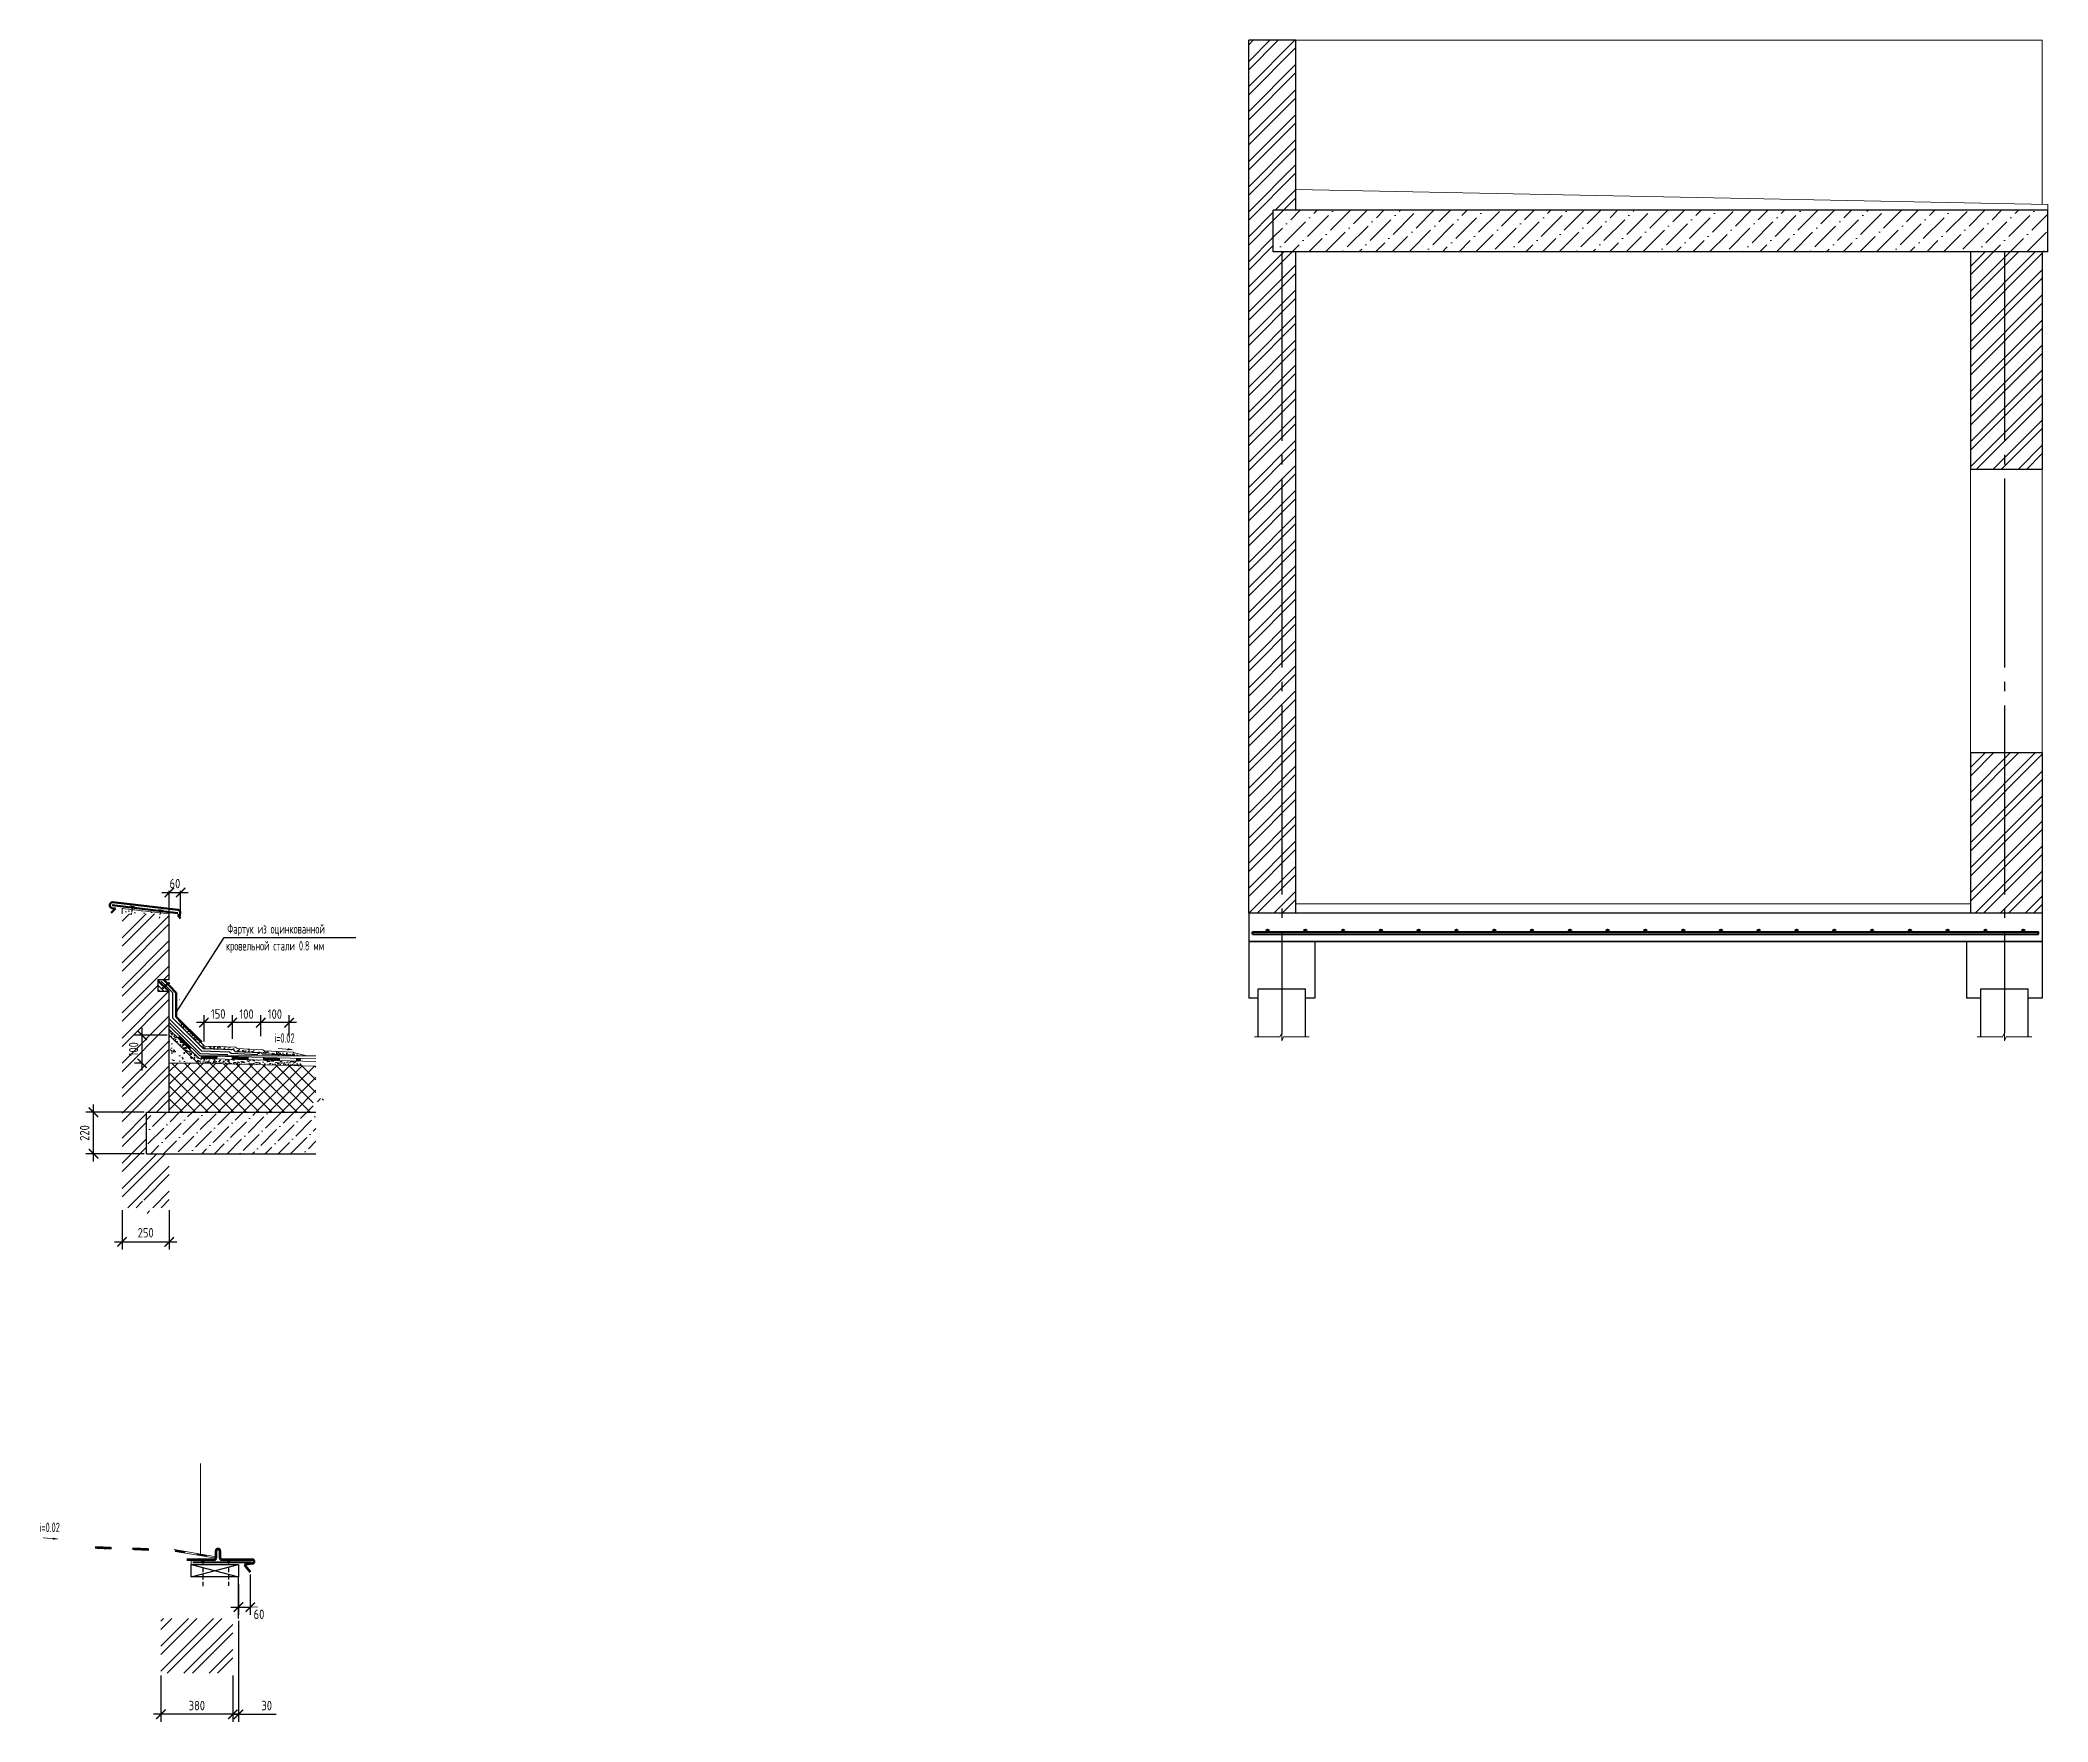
# Model space of a CAD drawing. Header units: millimetres. Extents: x -112594 to 313336, y -1917 to 255843.
# Drawn here: x -62779 to -52152, y 159426 to 168325 of the extents above; entities that cross this region are included whole.
import ezdxf

# ---------------------------------------------------------------- set-up
doc = ezdxf.new("R2010")
doc.units = ezdxf.units.MM
doc.header["$MEASUREMENT"] = 0
for name, pattern in [('CENTER', [50.8, 31.75, -6.35, 6.35, -6.35]), ('HIDDEN', [0.375, 0.25, -0.125]), ('ГОСТ 2.303 5', [24, 20, -1.5, 1, -1.5])]:
    doc.linetypes.add(name, pattern=pattern)
for name, color, linetype, lineweight in [('Арматура ОСН', 6, 'Continuous', 40), ('Кирпич силикат', 31, 'Continuous', 53), ('Кровля', 5, 'Continuous', 20), ('МЕТАЛЛ-25', 122, 'Continuous', 30), ('МОНОЛИТ', 2, 'Continuous', 30), ('ОСИ', 211, 'CENTER', 15), ('размеры', 4, 'Continuous', 15), ('Размеры наруж', 144, 'Continuous', 13), ('тонкая', 4, 'Continuous', 20), ('Утепление', 30, 'Continuous', 18)]:
    doc.layers.add(name, color=color, linetype=linetype, lineweight=lineweight)
doc.styles.add('style2', font='CS_Gost2304.shx')
doc.styles.add('ГОСТ 2.304', font='CS_Gost2304.shx')
doc.dimstyles.new('СПДС', dxfattribs={"dimscale": 100, "dimtxt": 2.5, "dimasz": 2.5, "dimexe": 2, "dimexo": 0.625, "dimgap": 1, "dimtad": 1, "dimdec": 0, "dimtxsty": 'ГОСТ 2.304', "dimblk": 'OBLIQUE', "dimblk1": 'OBLIQUE', "dimblk2": 'OBLIQUE', "dimcen": 2.5, "dimdle": 2, "dimadec": 0, "dimazin": 2, "dimtfac": 0.75, "dimtdec": 4, "dimtmove": 1, "dimatfit": 3, "dimfxl": 1, "dimtfill": 1, "dimtolj": 1, "dimarcsym": 1})
pattern_1 = [(50, (-810885.18, 676724.12), (36.4369338, -3.1878171), [3.81, -41.91]), (355, (-810885.18, 676724.12), (-7.0485652, 38.2113286), [3.048, -33.528]), (100.451, (-810882.144, 676723.854), (29.3885003, 35.0233376), [3.238, -35.618]), (46.1842, (-810885.18, 676734.28), (54.2158082, -8.4084656), [5.715, -62.865]), (96.6356, (-810880.66, 676733.58), (47.480847, 49.4851112), [4.857, -53.427]), (351.184, (-810885.18, 676734.28), (47.480921, 49.4850236), [4.572, -50.292]), (21, (-810880.1, 676731.74), (30.322976, -20.4531037), [3.81, -41.91]), (326, (-810880.1, 676731.74), (12.3604057, 36.8375932), [3.048, -33.528]), (71.4514, (-810877.574, 676730.036), (42.6832982, 16.3845715), [3.238, -35.618]), (37.5, (-810885.18, 676724.12), (0.61772065, 16.91100777), [0, -33.1216, 0, -34.036, 0, -33.655]), (7.5, (-810885.18, 676724.12), (13.3639325, 20.03611496), [0, -19.4056, 0, -32.3596, 0, -12.827]), (327.5, (-810896.509, 676724.12), (27.11811903, -1.1457488), [0, -12.7, 0, -39.624, 0, -52.578]), (317.5, (-810901.59, 676724.12), (29.6258363, 5.0852982), [0, -16.51, 0, -26.3144, 0, -37.338])]

msp = doc.modelspace()

# ---------------------------------------------------------------- texts
at = {"layer": 'размеры', "lineweight": 25, "ltscale": 20, "style": 'style2', "width": 0.8}
for s, p in [(' кровельной стали 0.8 мм', (-61816.61101, 163507.66329)), ('Фартук из оцинкованной', (-61788.8139, 163597.22693))]:
    msp.add_text(s, height=50, dxfattribs=at).set_placement(p)
at = {"layer": 'размеры', "ltscale": 20, "style": 'style2', "width": 0.8}
msp.add_text('i=0.02', height=50, dxfattribs=at).set_placement((-62782.87849, 160430.0009))

# ---------------------------------------------------------------- blocks, each defined once
blk = doc.blocks.new('_ArchTick')
at = {"color": 0, "linetype": 'ByBlock', "const_width": 0.15}
blk.add_lwpolyline([(-0.5, -0.5), (0.5, 0.5)], dxfattribs=at)
blk = doc.blocks.new('*D468')
at = {"layer": 'размеры', "color": 0, "lineweight": -2, "ltscale": 100, "transparency": 16777216}
for p, q in [((-62140, 159672), (-62140, 159426)), ((-61760, 159672), (-61760, 159426)), ((-61720, 159466), (-62180, 159466))]:
    blk.add_line(p, q, dxfattribs=at)
at = {"layer": 'размеры', "color": 0, "lineweight": -2, "ltscale": 100, "transparency": 16777216, "xscale": 50, "yscale": 50, "zscale": 50, "rotation": 180}
blk.add_blockref('_ArchTick', (-62140, 159466), dxfattribs=at)
at = {"layer": 'размеры', "color": 0, "lineweight": -2, "ltscale": 100, "transparency": 16777216, "xscale": 50, "yscale": 50, "zscale": 50}
blk.add_blockref('_ArchTick', (-61760, 159466), dxfattribs=at)
at = {"layer": 'размеры', "color": 0, "ltscale": 100, "transparency": 16777216, "insert": (-61950, 159512), "char_height": 50, "attachment_point": 5, "style": 'ГОСТ 2.304', "bg_fill": 3, "box_fill_scale": 1.25, "bg_fill_color": 256, "bg_fill_true_color": 13158600, "bg_fill_transparency": 0}
blk.add_mtext('\\A1;380', dxfattribs=at)
blk = doc.blocks.new('_Oblique')
at = {"color": 0, "linetype": 'ByBlock', "lineweight": -2}
blk.add_line((-0.5, -0.5), (0.5, 0.5), dxfattribs=at)
blk = doc.blocks.new('*D469')
at = {"layer": 'размеры', "color": 0, "lineweight": -2, "ltscale": 20, "transparency": 16777216}
for p, q in [((-61730, 159961), (-61730, 159426)), ((-61760, 159672), (-61760, 159426)), ((-61760, 159466), (-61810, 159466)), ((-61760, 159466), (-61730, 159466)), ((-61730, 159466), (-61530, 159466))]:
    blk.add_line(p, q, dxfattribs=at)
at = {"layer": 'размеры', "color": 0, "lineweight": -2, "ltscale": 20, "transparency": 16777216, "xscale": 50, "yscale": 50, "zscale": 50}
blk.add_blockref('_ArchTick', (-61760, 159466), dxfattribs=at)
at = {"layer": 'размеры', "color": 0, "lineweight": -2, "ltscale": 20, "transparency": 16777216, "xscale": 50, "yscale": 50, "zscale": 50, "rotation": 180}
blk.add_blockref('_ArchTick', (-61730, 159466), dxfattribs=at)
at = {"layer": 'размеры', "color": 0, "ltscale": 20, "transparency": 16777216, "insert": (-61580, 159512), "char_height": 50, "attachment_point": 5, "style": 'style2', "bg_fill": 3, "box_fill_scale": 1.25, "bg_fill_color": 256, "bg_fill_true_color": 13158600, "bg_fill_transparency": 0}
blk.add_mtext('30', dxfattribs=at)
blk = doc.blocks.new('*D470')
at = {"layer": 'размеры', "color": 0, "lineweight": -2, "ltscale": 20, "transparency": 16777216}
for p, q in [((-61730, 160154), (-61730, 159993)), ((-61667, 160206), (-61667, 159993)), ((-61770, 160033), (-61627, 160033))]:
    blk.add_line(p, q, dxfattribs=at)
at = {"layer": 'размеры', "color": 0, "ltscale": 20, "transparency": 16777216, "insert": (-61621, 159995), "char_height": 50, "attachment_point": 5, "style": 'style2', "bg_fill": 3, "box_fill_scale": 1.25, "bg_fill_color": 256, "bg_fill_true_color": 13158600, "bg_fill_transparency": 0}
blk.add_mtext('60', dxfattribs=at)
at = {"layer": 'размеры', "color": 0, "lineweight": -2, "ltscale": 20, "transparency": 16777216, "xscale": 50, "yscale": 50, "zscale": 50, "rotation": 180}
blk.add_blockref('_ArchTick', (-61730, 160033), dxfattribs=at)
at = {"layer": 'размеры', "color": 0, "lineweight": -2, "ltscale": 20, "transparency": 16777216, "xscale": 50, "yscale": 50, "zscale": 50}
blk.add_blockref('_ArchTick', (-61667, 160033), dxfattribs=at)
blk = doc.blocks.new('*D471')
at = {"layer": 'размеры', "color": 0, "lineweight": -2, "ltscale": 20, "transparency": 16777216}
for p, q in [((-62346, 162134), (-62346, 161926)), ((-62096, 162134), (-62096, 161926)), ((-62386, 161966), (-62056, 161966))]:
    blk.add_line(p, q, dxfattribs=at)
at = {"layer": 'размеры', "color": 0, "lineweight": -2, "ltscale": 20, "transparency": 16777216, "xscale": 50, "yscale": 50, "zscale": 50, "rotation": 180}
blk.add_blockref('_ArchTick', (-62346, 161966), dxfattribs=at)
at = {"layer": 'размеры', "color": 0, "lineweight": -2, "ltscale": 20, "transparency": 16777216, "xscale": 50, "yscale": 50, "zscale": 50}
blk.add_blockref('_ArchTick', (-62096, 161966), dxfattribs=at)
at = {"layer": 'размеры', "color": 0, "ltscale": 20, "transparency": 16777216, "insert": (-62221, 162014), "char_height": 50, "attachment_point": 5, "style": 'style2', "bg_fill": 3, "box_fill_scale": 1.25, "bg_fill_color": 256, "bg_fill_true_color": 13158600, "bg_fill_transparency": 0}
blk.add_mtext('250', dxfattribs=at)
blk = doc.blocks.new('*D472')
at = {"layer": 'размеры', "color": 0, "linetype": 'ByBlock', "lineweight": -2, "ltscale": 20, "transparency": 16777216}
for p, q in [((-62228, 162652), (-62537, 162652)), ((-62497, 162392), (-62497, 162692)), ((-62228, 162432), (-62537, 162432))]:
    blk.add_line(p, q, dxfattribs=at)
at = {"layer": 'размеры', "color": 0, "lineweight": -2, "ltscale": 20, "transparency": 16777216, "xscale": 50, "yscale": 50, "zscale": 50}
for p, rotation in [((-62497, 162652), 90), ((-62497, 162432), 270)]:
    blk.add_blockref('_ArchTick', p, dxfattribs=dict(at, rotation=rotation))
at = {"layer": 'размеры', "color": 0, "ltscale": 20, "transparency": 16777216, "insert": (-62544, 162542), "char_height": 50, "attachment_point": 5, "rotation": 90, "style": 'style2', "bg_fill": 3, "box_fill_scale": 1.25, "bg_fill_color": 256, "bg_fill_true_color": 13158600, "bg_fill_transparency": 0}
blk.add_mtext('220', dxfattribs=at)
blk = doc.blocks.new('*D473')
at = {"layer": 'размеры', "color": 0, "linetype": 'ByBlock', "lineweight": -2, "ltscale": 20, "transparency": 16777216}
for p, q in [((-62136, 163815), (-61996, 163815)), ((-62096, 163673), (-62096, 163855)), ((-62036, 163690), (-62036, 163855))]:
    blk.add_line(p, q, dxfattribs=at)
at = {"layer": 'размеры', "color": 0, "ltscale": 20, "transparency": 16777216, "insert": (-62066, 163862), "char_height": 50, "attachment_point": 5, "style": 'style2', "bg_fill": 3, "box_fill_scale": 1.25, "bg_fill_color": 256, "bg_fill_true_color": 13158600, "bg_fill_transparency": 0}
blk.add_mtext('60', dxfattribs=at)
at = {"layer": 'размеры', "color": 0, "lineweight": -2, "ltscale": 20, "transparency": 16777216, "xscale": 50, "yscale": 50, "zscale": 50, "rotation": 180}
blk.add_blockref('_ArchTick', (-62096, 163815), dxfattribs=at)
at = {"layer": 'размеры', "color": 0, "lineweight": -2, "ltscale": 20, "transparency": 16777216, "xscale": 50, "yscale": 50, "zscale": 50}
blk.add_blockref('_ArchTick', (-62036, 163815), dxfattribs=at)
blk = doc.blocks.new('*D474')
at = {"layer": 'размеры', "color": 0, "lineweight": -2, "ltscale": 20, "transparency": 16777216}
for p, q in [((-62108, 163059), (-62280, 163059)), ((-62240, 162872), (-62240, 163099)), ((-62244, 162912), (-62280, 162912))]:
    blk.add_line(p, q, dxfattribs=at)
at = {"layer": 'размеры', "color": 0, "lineweight": -2, "ltscale": 20, "transparency": 16777216, "xscale": 50, "yscale": 50, "zscale": 50}
for p, rotation in [((-62240, 163059), 90), ((-62240, 162912), 270)]:
    blk.add_blockref('_ArchTick', p, dxfattribs=dict(at, rotation=rotation))
at = {"layer": 'размеры', "color": 0, "ltscale": 20, "transparency": 16777216, "insert": (-62285, 162985), "char_height": 50, "attachment_point": 5, "rotation": 90, "style": 'style2', "bg_fill": 3, "box_fill_scale": 1.25, "bg_fill_color": 256, "bg_fill_true_color": 13158600, "bg_fill_transparency": 0}
blk.add_mtext('100', dxfattribs=at)
blk = doc.blocks.new('*D475')
at = {"layer": 'размеры', "color": 0, "lineweight": -2, "ltscale": 100, "transparency": 16777216}
for p, q in [((-61422, 163126), (-61652, 163126)), ((-61612, 163054), (-61612, 163166)), ((-61462, 163054), (-61462, 163166))]:
    blk.add_line(p, q, dxfattribs=at)
at = {"layer": 'размеры', "color": 0, "lineweight": -2, "ltscale": 100, "transparency": 16777216, "xscale": 50, "yscale": 50, "zscale": 50, "rotation": 180}
blk.add_blockref('_ArchTick', (-61612, 163126), dxfattribs=at)
at = {"layer": 'размеры', "color": 0, "lineweight": -2, "ltscale": 100, "transparency": 16777216, "xscale": 50, "yscale": 50, "zscale": 50}
blk.add_blockref('_ArchTick', (-61462, 163126), dxfattribs=at)
at = {"layer": 'размеры', "color": 0, "ltscale": 100, "transparency": 16777216, "insert": (-61537, 163171), "char_height": 50, "attachment_point": 5, "style": 'style2', "bg_fill": 3, "box_fill_scale": 1.25, "bg_fill_color": 256, "bg_fill_true_color": 13158600, "bg_fill_transparency": 0}
blk.add_mtext('100', dxfattribs=at)
blk = doc.blocks.new('*D476')
at = {"layer": 'размеры', "color": 0, "lineweight": -2, "ltscale": 100, "transparency": 16777216}
for p, q in [((-61572, 163126), (-61802, 163126)), ((-61762, 163041), (-61762, 163166)), ((-61612, 163054), (-61612, 163166))]:
    blk.add_line(p, q, dxfattribs=at)
at = {"layer": 'размеры', "color": 0, "lineweight": -2, "ltscale": 100, "transparency": 16777216, "xscale": 50, "yscale": 50, "zscale": 50, "rotation": 180}
blk.add_blockref('_ArchTick', (-61762, 163126), dxfattribs=at)
at = {"layer": 'размеры', "color": 0, "lineweight": -2, "ltscale": 100, "transparency": 16777216, "xscale": 50, "yscale": 50, "zscale": 50}
blk.add_blockref('_ArchTick', (-61612, 163126), dxfattribs=at)
at = {"layer": 'размеры', "color": 0, "ltscale": 100, "transparency": 16777216, "insert": (-61687, 163171), "char_height": 50, "attachment_point": 5, "style": 'style2', "bg_fill": 3, "box_fill_scale": 1.25, "bg_fill_color": 256, "bg_fill_true_color": 13158600, "bg_fill_transparency": 0}
blk.add_mtext('100', dxfattribs=at)
blk = doc.blocks.new('*D477')
at = {"layer": 'размеры', "color": 0, "lineweight": -2, "ltscale": 100, "transparency": 16777216}
for p, q in [((-61722, 163126), (-61952, 163126)), ((-61912, 163026), (-61912, 163166)), ((-61762, 163041), (-61762, 163166))]:
    blk.add_line(p, q, dxfattribs=at)
at = {"layer": 'размеры', "color": 0, "lineweight": -2, "ltscale": 100, "transparency": 16777216, "xscale": 50, "yscale": 50, "zscale": 50, "rotation": 180}
blk.add_blockref('_ArchTick', (-61912, 163126), dxfattribs=at)
at = {"layer": 'размеры', "color": 0, "lineweight": -2, "ltscale": 100, "transparency": 16777216, "xscale": 50, "yscale": 50, "zscale": 50}
blk.add_blockref('_ArchTick', (-61762, 163126), dxfattribs=at)
at = {"layer": 'размеры', "color": 0, "ltscale": 100, "transparency": 16777216, "insert": (-61837, 163172), "char_height": 50, "attachment_point": 5, "style": 'style2', "bg_fill": 3, "box_fill_scale": 1.25, "bg_fill_color": 256, "bg_fill_true_color": 13158600, "bg_fill_transparency": 0}
blk.add_mtext('150', dxfattribs=at)

# ---------------------------------------------------------------- dimensions: what is measured, and where the dimension line sits
at = {"layer": 'размеры', "ltscale": 20}
dim = msp.add_linear_dim(base=(-62095.67394, 161966.47848), p1=(-62345.67394, 162146.2607), p2=(-62095.67394, 162146.2607), angle=0, dimstyle='СПДС', override={"dimscale": 20, "dimlfac": 1, "dimtxsty": 'style2', "dimblk1": 'ArchTick', "dimblk2": 'ArchTick', "dimsah": 1, "dimfxl": 1.25, "dimtolj": 0}, dxfattribs=at)
dim.commit()
dim.dimension.update_dxf_attribs({"geometry": '*D471', "text_midpoint": (-62220.67394, 162014.45053)})

# ---------------------------------------------------------------- hatches: boundary and pattern name
at = {"layer": 'Кровля', "ltscale": 100}
for points in [[(-62041.65021, 163052.95803), (-62048.39915, 163046.14823), (-61988.54723, 162986.83122), (-61981.79829, 162993.64102)], [(-61927.48347, 162948.18867), (-61927.74113, 162938.60456), (-61843.50555, 162936.34), (-61843.2479, 162945.92412)], [(-61762.28663, 162943.92602), (-61762.54429, 162934.3419), (-61678.30871, 162932.07735), (-61678.05106, 162941.66147)], [(-61596.82898, 162939.9268), (-61597.08664, 162930.34269), (-61512.85107, 162928.07813), (-61512.59341, 162937.66225)]]:
    msp.add_hatch(color=256, dxfattribs=at).paths.add_polyline_path(points)
msp.add_hatch(color=256, dxfattribs=at).paths.add_polyline_path([(-61399.79204, 162925.11219), (-61399.79204, 162934.70324), (-61422.59647, 162935.3163), (-61422.85413, 162925.73219)], flags=0)
at = {"layer": 'размеры', "ltscale": 100}
h = msp.add_hatch(dxfattribs=at)
h.set_pattern_fill('ANSI32', color=256, scale=250, style=0)
h.paths.add_polyline_path([(-56207.33372, 167204.90799), (-56252.33372, 167204.90799), (-56252.33372, 167424.90799), (-56132.33372, 167424.90799), (-56132.33372, 168324.90799), (-56382.33372, 168324.90799), (-56382.33372, 163704.90799), (-56207.33372, 163704.90799)])
h.paths.add_polyline_path([(-56132.33372, 167204.90799), (-56207.33372, 167204.90799), (-56207.33372, 163704.90799), (-56132.33372, 163704.90799)], flags=17)
at = {"layer": 'размеры', "ltscale": 500}
h = msp.add_hatch(dxfattribs=at)
h.set_pattern_fill('ANSI36', color=256, scale=500, style=0)
h.paths.add_polyline_path([(-52152.33372, 167424.90799), (-56252.33372, 167424.90799), (-56252.33372, 167204.90799), (-52152.33372, 167204.90799)])
at = {"layer": 'размеры', "ltscale": 100}
h = msp.add_hatch(dxfattribs=at)
h.set_pattern_fill('ANSI32', color=256, scale=250, style=0)
h.paths.add_polyline_path([(-52382.33372, 167204.90799), (-52562.33372, 167204.90799), (-52562.33372, 166054.90799), (-52382.33372, 166054.90799)])
h.paths.add_polyline_path([(-52182.33372, 167204.90799), (-52382.33372, 167204.90799), (-52382.33372, 166054.90799), (-52182.33372, 166054.90799)])
h = msp.add_hatch(dxfattribs=at)
h.set_pattern_fill('ANSI32', color=256, scale=250, style=0)
h.paths.add_polyline_path([(-52382.33372, 164554.90799), (-52562.33372, 164554.90799), (-52562.33372, 163704.90799), (-52382.33372, 163704.90799)])
h.paths.add_polyline_path([(-52182.33372, 164554.90799), (-52382.33372, 164554.90799), (-52382.33372, 163704.90799), (-52182.33372, 163704.90799)])
at = {"layer": 'размеры', "ltscale": 20}
h = msp.add_hatch(dxfattribs=at)
h.set_pattern_fill('AR-CONC', color=256, scale=0.5, style=0)
h.set_pattern_definition([(130, (685294.604, 656583.99), (-91.0923345, -7.969543), [9.525, -104.775]), (185, (685294.6, 656583.99), (17.621413, 95.528321), [7.62, -83.82]), (79.549, (685287.01, 656583.325), (-73.471251, 87.558344), [8.095, -89.045]), (133.8158, (685294.6, 656609.39), (-135.53952, -21.021164), [14.2875, -157.1625]), (83.3644, (685283.31, 656607.64), (-118.702117, 123.712778), [12.1425, -133.5675]), (188.816, (685294.6, 656609.39), (-118.702303, 123.71256), [11.43, -125.73]), (159, (685281.904, 656603.04), (-75.80744, -51.132759), [9.525, -104.775]), (214, (685281.9, 656603.04), (-30.901014, 92.093983), [7.62, -83.82]), (108.5486, (685275.59, 656598.78), (-106.708245, 40.961429), [8.095, -89.045]), (142.5, (685294.604, 656583.99), (-1.5443016, 42.2775194), [0, -82.804, 0, -85.09, 0, -84.1375]), (172.5, (685294.604, 656583.99), (-33.4098313, 50.0902874), [0, -48.514, 0, -80.899, 0, -32.0675]), (212.5, (685322.925, 656583.99), (-67.7952976, -2.864372), [0, -31.75, 0, -99.06, 0, -131.445]), (222.5, (685335.625, 656583.99), (-74.0645907, 12.7132455), [0, -41.275, 0, -65.786, 0, -93.345])])
h.paths.add_polyline_path([(-62345.67394, 163730.09516), (-62345.67394, 163702.20514), (-62287.51329, 163702.20514), (-62144.4668, 163702.20514), (-62143.40775, 163707.53033)])
h = msp.add_hatch(dxfattribs=at)
h.set_pattern_fill('ANSI31', color=256, scale=5, style=0)
h.set_pattern_definition([(135, (685294.604, 656383.424), (11.22532015, 11.22532015), [])])
h.paths.add_polyline_path([(-62155.67394, 163352.20514), (-62155.67394, 163292.20514), (-62095.67394, 163292.20514)])
h = msp.add_hatch(dxfattribs=at)
h.set_pattern_fill('AR-CONC', color=256, scale=0.5, style=0)
h.set_pattern_definition([(130, (685294.604, 656333.99), (-91.0923345, -7.969543), [9.525, -104.775]), (185, (685294.6, 656333.99), (17.621413, 95.528321), [7.62, -83.82]), (79.549, (685287.01, 656333.325), (-73.471251, 87.558344), [8.095, -89.045]), (133.8158, (685294.6, 656359.39), (-135.53952, -21.021164), [14.2875, -157.1625]), (83.3644, (685283.31, 656357.64), (-118.702117, 123.712778), [12.1425, -133.5675]), (188.816, (685294.6, 656359.39), (-118.702303, 123.71256), [11.43, -125.73]), (159, (685281.904, 656353.04), (-75.80744, -51.132759), [9.525, -104.775]), (214, (685281.9, 656353.04), (-30.901014, 92.093983), [7.62, -83.82]), (108.5486, (685275.59, 656348.78), (-106.708245, 40.961429), [8.095, -89.045]), (142.5, (685294.604, 656333.99), (-1.5443016, 42.2775194), [0, -82.804, 0, -85.09, 0, -84.1375]), (172.5, (685294.604, 656333.99), (-33.4098313, 50.0902874), [0, -48.514, 0, -80.899, 0, -32.0675]), (212.5, (685322.925, 656333.99), (-67.7952976, -2.864372), [0, -31.75, 0, -99.06, 0, -131.445]), (222.5, (685335.625, 656333.99), (-74.0645907, 12.7132455), [0, -41.275, 0, -65.786, 0, -93.345])])
h.paths.add_polyline_path([(-62095.67394, 163059.05454), (-62095.67394, 162911.87936), (-61945.16202, 162911.87936)])
at = {"layer": 'размеры', "ltscale": 50}
h = msp.add_hatch(dxfattribs=at)
h.set_pattern_fill('ANSI37', color=256, scale=15, style=0)
h.set_pattern_definition([(45, (-810885.18, 676724.12), (-33.6759605, 33.6759605), []), (135, (-810885.18, 676724.12), (-33.6759605, -33.6759605), [])])
h.paths.add_polyline_path([(-62095.67394, 162911.87936), (-61945.16202, 162911.87936), (-61319.39815, 162895.30967), (-61319.39815, 162730.93726), (-61269.39815, 162718.43726), (-61369.39815, 162693.43726), (-61319.39815, 162680.93726), (-61319.39815, 162652.20514), (-62095.67394, 162652.20514)])
at = {"layer": 'размеры', "ltscale": 20}
h = msp.add_hatch(dxfattribs=at)
h.set_pattern_fill('ANSI36', color=256, scale=15, style=0)
h.set_pattern_definition([(45, (-810885.18, 676724.12), (25.2569703, 92.6088912), [119.0625, -23.8125, 0, -23.8125])])
h.paths.add_polyline_path([(-62215.67394, 162652.20514), (-61319.39815, 162652.20514), (-61319.39815, 162432.20514), (-62215.67394, 162432.20514)])
for points in [[(-62012.88606, 160328.49009), (-62063.13513, 160337.5341), (-62064.90597, 160327.6952), (-62014.51128, 160319.46028)], [(-61898.69284, 160307.93718), (-61948.94191, 160316.98119), (-61950.4115, 160308.98583), (-61900.01681, 160300.75091)]]:
    msp.add_hatch(color=256, dxfattribs=at).paths.add_polyline_path(points)
at = {"layer": 'размеры', "ltscale": 100}
h = msp.add_hatch(dxfattribs=at)
h.set_pattern_fill('ANSI32', color=256, scale=250, style=0)
h.set_pattern_definition([(45, (481.92, 373.49), (-66.29126, 66.29126), []), (45, (526.11, 373.49), (-66.29126, 66.29126), [])])
h.paths.add_polyline_path([(-61760.27084, 159973.25222), (-61930.27084, 159973.25222), (-62140.27084, 159973.25222), (-62140.27084, 159684.0976), (-61760.27084, 159684.0976)])
at = {"layer": 'Размеры наруж', "ltscale": 100}
h = msp.add_hatch(dxfattribs=at)
h.set_pattern_fill('ANGLE', color=256, scale=0.2, style=0)
h.set_pattern_definition([(180, (389495.5146, 189212.1303), (0, 1.397), [1.016, -0.381]), (90, (389495.5146, 189212.1303), (1.397, 9e-17), [1.016, -0.381])])
h.paths.add_polyline_path([(-62486.11262, 160352.97737), (-62486.46127, 160343.39613), (-62402.251, 160340.3318), (-62401.90235, 160349.91304)])
h = msp.add_hatch(dxfattribs=at)
h.set_pattern_fill('ANGLE', color=256, scale=0.2, style=0)
h.set_pattern_definition([(180, (389298.5255, 189205.2317), (0, 1.397), [1.016, -0.381]), (90, (389298.5255, 189205.2317), (1.397, 9e-17), [1.016, -0.381])])
h.paths.add_polyline_path([(-62289.12352, 160346.07881), (-62289.47217, 160336.49758), (-62205.2619, 160333.43325), (-62204.91325, 160343.01449)])

# ---------------------------------------------------------------- linework, layer by layer
at = {"layer": 'Арматура ОСН', "ltscale": 100}
for p, q in [((-56362.33372, 163606.90799), (-52202.33372, 163606.90799)), ((-56362.33372, 163594.90799), (-56362.33372, 163606.90799)), ((-56362.33372, 163594.90799), (-52202.33372, 163594.90799)), ((-52202.33372, 163594.90799), (-52202.33372, 163606.90799))]:
    msp.add_line(p, q, dxfattribs=at)
for centre in [(-56282.33372, 163612.90799), (-56082.33372, 163612.90799), (-55882.33372, 163612.90799), (-55682.33372, 163612.90799), (-55482.33372, 163612.90799), (-55282.33372, 163612.90799), (-55082.33372, 163612.90799), (-54882.33372, 163612.90799), (-54682.33372, 163612.90799), (-54482.33372, 163612.90799), (-54282.33372, 163612.90799), (-54082.33372, 163612.90799), (-53882.33372, 163612.90799), (-53682.33372, 163612.90799), (-53482.33372, 163612.90799), (-53282.33372, 163612.90799), (-53082.33372, 163612.90799), (-52882.33372, 163612.90799), (-52682.33372, 163612.90799), (-52482.33372, 163612.90799), (-52282.33372, 163612.90799)]:
    msp.add_circle(centre, 6, dxfattribs=at)
at = {"layer": 'Кирпич силикат', "lineweight": 30, "ltscale": 40}
for p, q in [((-56382.33372, 163704.90799), (-56382.33372, 168324.90799)), ((-56132.33372, 168324.90799), (-56382.33372, 168324.90799)), ((-56132.33372, 167424.90799), (-56132.33372, 168324.90799)), ((-56132.33372, 163704.90799), (-56132.33372, 167204.90799)), ((-52562.33372, 167204.90799), (-52562.33372, 166054.90799)), ((-52182.33372, 167204.90799), (-52182.33372, 166054.90799)), ((-52562.33372, 166054.90799), (-52182.33372, 166054.90799)), ((-52562.33372, 164554.90799), (-52182.33372, 164554.90799)), ((-52562.33372, 164554.90799), (-52562.33372, 163704.90799)), ((-52182.33372, 164554.90799), (-52182.33372, 163704.90799))]:
    msp.add_line(p, q, dxfattribs=at)
at = {"layer": 'Кровля', "lineweight": 30, "ltscale": 100}
for p, q in [((-62095.67394, 163292.20514), (-62155.67394, 163352.20514)), ((-62077.19884, 163284.31171), (-62139.54346, 163345.33658)), ((-62077.19884, 163149.4434), (-62077.19884, 163284.31171)), ((-62095.67394, 163146.94351), (-61925.66089, 162976.93046)), ((-62095.67394, 163126.77567), (-61931.87216, 162962.97389)), ((-62077.19884, 163149.4434), (-61916.38863, 162988.6332)), ((-61931.87216, 162962.97389), (-61785.72176, 162956.55234)), ((-61925.66089, 162976.93046), (-61777.49474, 162971.82839)), ((-61916.38863, 162988.6332), (-61758.46548, 162983.16012)), ((-61777.49474, 162971.82839), (-61768.76729, 162964.02459)), ((-61768.76729, 162964.02459), (-61626.34034, 162957.60302)), ((-61758.46548, 162983.16012), (-61747.10691, 162973.61548)), ((-61747.10691, 162973.61548), (-61612.02722, 162967.8165)), ((-61612.02722, 162967.8165), (-61603.9323, 162961.21508)), ((-61603.9323, 162961.21508), (-61448.51423, 162954.79351))]:
    msp.add_line(p, q, dxfattribs=at)
at = {"layer": 'МЕТАЛЛ-25', "lineweight": 50, "ltscale": 10}
for p, q in [((-62380.41872, 163730.15893), (-62402.71845, 163706.7675)), ((-62399.57907, 163732.04272), (-62380.41872, 163730.15893)), ((-62397.92427, 163746.79327), (-62051.3117, 163705.86516)), ((-62396.14769, 163762.62927), (-62049.35, 163723.7234)), ((-62387.30089, 163723.11668), (-62387.30089, 163723.11668)), ((-62050.13968, 163694.1964), (-62035.67394, 163677.63369)), ((-62060.59936, 163284.91695), (-62124.98033, 163352.18849)), ((-62102.58245, 163338.59774), (-62095.5505, 163331.19272)), ((-62099.7422, 163335.60681), (-62134.47779, 163302.62121)), ((-62059.85245, 163285.51313), (-62059.85245, 163157.20977)), ((-62052.58623, 163153.72753), (-62052.58623, 163153.72753))]:
    msp.add_line(p, q, dxfattribs=at)
at = {"layer": 'МЕТАЛЛ-25', "lineweight": 60, "ltscale": 100}
for p, q in [((-62002.59014, 160284.31547), (-61858.04876, 160284.31547)), ((-61848.04876, 160294.31547), (-61848.04876, 160330.3271)), ((-61828.04876, 160330.3271), (-61828.04876, 160294.31547)), ((-61818.04876, 160284.31547), (-61656.60579, 160284.31547)), ((-61656.60579, 160264.31547), (-61691.04656, 160258.89198)), ((-61694.12317, 160250.76794), (-61668.59414, 160219.87248))]:
    msp.add_line(p, q, dxfattribs=at)
at = {"layer": 'МЕТАЛЛ-25', "lineweight": 40, "ltscale": 100}
msp.add_line((-61970.92218, 160270.33845), (-61661.13969, 160270.33845), dxfattribs=at)
at = {"layer": 'МЕТАЛЛ-25', "lineweight": 50, "ltscale": 10}
for centre, radius, start, end in [((-62395.62974, 163747.08541), 15.55249, 91.908503565, 255.289447878), ((-62053.26241, 163709.05398), 15.18219, 281.869500024, 75.066522424)]:
    msp.add_arc(centre, radius, start, end, dxfattribs=at)
at = {"layer": 'МЕТАЛЛ-25', "lineweight": 60, "ltscale": 100}
for centre, radius, start, end in [((-61858.04876, 160294.31547), 10, 270, 0), ((-61838.04876, 160330.3271), 10, 0, 180), ((-61818.04876, 160294.31547), 10, 180, 270), ((-61690.26877, 160253.95285), 5, 98.949047872, 219.567041877), ((-61656.60579, 160274.31547), 10, 270, 90)]:
    msp.add_arc(centre, radius, start, end, dxfattribs=at)
at = {"layer": 'МОНОЛИТ'}
for p, q in [((-52152.33372, 167424.90799), (-56252.33372, 167424.90799)), ((-52152.33372, 167204.90799), (-56252.33372, 167204.90799)), ((-52182.33372, 163704.90799), (-56382.33372, 163704.90799)), ((-56382.33372, 163704.90799), (-56382.33372, 163554.90799)), ((-52182.33372, 163704.90799), (-52182.33372, 163554.90799)), ((-56382.33372, 163554.90799), (-52182.33372, 163554.90799)), ((-56332.33372, 163304.90799), (-56082.33372, 163304.90799)), ((-56332.33372, 163050.48888), (-56332.33372, 163304.90799)), ((-56082.33372, 163050.48888), (-56082.33372, 163304.90799)), ((-52507.33372, 163304.90799), (-52257.33372, 163304.90799)), ((-52507.33372, 163050.48888), (-52507.33372, 163304.90799)), ((-52257.33372, 163050.48888), (-52257.33372, 163304.90799))]:
    msp.add_line(p, q, dxfattribs=at)
at = {"layer": 'МОНОЛИТ', "ltscale": 100}
for p, q in [((-56252.33372, 167204.90799), (-56252.33372, 167424.90799)), ((-52152.33372, 167204.90799), (-52152.33372, 167424.90799)), ((-62095.67394, 163352.20514), (-62095.67394, 163702.20514)), ((-62095.67394, 163352.20514), (-62155.67394, 163352.20514)), ((-62155.67394, 163352.20514), (-62155.67394, 163292.20514)), ((-62155.67394, 163292.20514), (-62095.67394, 163292.20514)), ((-62095.67394, 162652.20514), (-62095.67394, 163292.20514)), ((-61730.27084, 159973.25222), (-61730.27084, 160193.25222))]:
    msp.add_line(p, q, dxfattribs=at)
at = {"layer": 'МОНОЛИТ', "lineweight": 20, "ltscale": 100}
for p, q in [((-62345.67394, 163730.09516), (-62095.67394, 163702.20514)), ((-62345.67394, 163702.20514), (-62345.67394, 163730.09516)), ((-62095.67394, 163702.20514), (-62095.67394, 163705.71566))]:
    msp.add_line(p, q, dxfattribs=at)
at = {"layer": 'МОНОЛИТ', "ltscale": 20}
for p, q in [((-52182.33372, 163554.90799), (-56382.33372, 163554.90799)), ((-56382.33372, 163554.90799), (-56382.33372, 163254.90799)), ((-56032.33372, 163554.90799), (-56032.33372, 163254.90799)), ((-52582.33372, 163554.90799), (-52582.33372, 163254.90799)), ((-52182.33372, 163554.90799), (-52182.33372, 163254.90799)), ((-56332.33372, 163254.90799), (-56382.33372, 163254.90799)), ((-56032.33372, 163254.90799), (-56082.33372, 163254.90799)), ((-52507.33372, 163254.90799), (-52582.33372, 163254.90799)), ((-52182.33372, 163254.90799), (-52257.33372, 163254.90799))]:
    msp.add_line(p, q, dxfattribs=at)
at = {"layer": 'ОСИ', "linetype": 'ГОСТ 2.303 5', "lineweight": 25, "ltscale": 50}
for p, q in [((-56207.33372, 167204.90799), (-56207.33372, 163070.48888)), ((-52382.33372, 167204.90799), (-52382.33372, 163070.48888))]:
    msp.add_line(p, q, dxfattribs=at)
at = {"layer": 'размеры', "lineweight": 25, "ltscale": 20}
msp.add_line((-61805.98989, 163577.22693), (-61109.2053, 163577.22693), dxfattribs=at)
at = {"layer": 'размеры', "ltscale": 20}
for p, q in [((-61945.16202, 162911.87936), (-62095.67394, 162911.87936)), ((-62762.88526, 160399.33593), (-62699.23245, 160394.69901)), ((-62064.90597, 160327.6952), (-62063.13513, 160337.5341)), ((-62014.51128, 160319.46028), (-62012.88606, 160328.49009)), ((-61980.27084, 160284.31547), (-61980.27084, 160258.25222)), ((-61950.38181, 160308.98098), (-61948.94191, 160316.98119)), ((-61899.98713, 160300.74606), (-61898.69284, 160307.93718))]:
    msp.add_line(p, q, dxfattribs=at)
at = {"layer": 'размеры', "color": 1, "ltscale": 20}
for p, q in [((-61930.27084, 160313.6207), (-61930.27084, 160793.25222)), ((-62069.47938, 160338.67596), (-61848.04876, 160298.82207)), ((-62064.90597, 160327.6952), (-61848.25549, 160292.29267))]:
    msp.add_line(p, q, dxfattribs=at)
at = {"layer": 'размеры', "lineweight": 30, "ltscale": 20}
for p, q in [((-61980.27084, 160193.25222), (-61980.27084, 160258.25222)), ((-61980.27084, 160258.25222), (-61730.27084, 160258.25222)), ((-61980.27084, 160193.25222), (-61730.27084, 160258.25222)), ((-61980.27084, 160258.25222), (-61730.27084, 160193.25222)), ((-61730.27084, 160258.25222), (-61730.27084, 160193.25222)), ((-61730.27084, 160193.25222), (-61980.27084, 160193.25222))]:
    msp.add_line(p, q, dxfattribs=at)
at = {"layer": 'размеры', "ltscale": 20}
msp.add_solid([(-62679.2853, 160393.24592), (-62679.2853, 160393.24592), (-62712.93418, 160390.12687), (-62712.12691, 160401.20861)], dxfattribs=at)
at = {"layer": 'Размеры наруж', "lineweight": 30, "ltscale": 100}
for p, q in [((-62300.4472, 163743.17946), (-62278.05752, 163739.47552)), ((-62150.98324, 163724.80771), (-62128.59356, 163721.10376)), ((-61927.20847, 160279.92044), (-61909.58216, 160279.92044)), ((-61791.34117, 160279.92044), (-61773.71485, 160279.92044))]:
    msp.add_line(p, q, dxfattribs=at)
at = {"layer": 'Размеры наруж', "linetype": 'HIDDEN', "lineweight": 30, "ltscale": 100}
for p, q in [((-62289.74681, 163741.61488), (-62298.56661, 163697.26671)), ((-62140.28284, 163723.24312), (-62149.10265, 163678.89496)), ((-61917.95194, 160279.92044), (-61917.95194, 160144.69137)), ((-61782.08463, 160279.92044), (-61782.08463, 160145.42176))]:
    msp.add_line(p, q, dxfattribs=at)
at = {"layer": 'Размеры наруж', "linetype": 'HIDDEN'}
msp.add_line((-62042.76819, 163247.24816), (-62040.76819, 163247.24816), dxfattribs=at)
at = {"layer": 'Размеры наруж', "ltscale": 100}
for points in [[(-62048.40426, 163046.03964), (-61988.55234, 162986.72263), (-61981.80339, 162993.53244), (-62041.65531, 163052.84945)], [(-61927.67051, 162938.52191), (-61843.43494, 162936.25736), (-61843.17728, 162945.84147), (-61927.41285, 162948.10603)], [(-61762.47367, 162934.25926), (-61678.2381, 162931.9947), (-61677.98044, 162941.57882), (-61762.21601, 162943.84337)], [(-61597.08664, 162930.34269), (-61512.85107, 162928.07813), (-61512.59341, 162937.66225), (-61596.82898, 162939.9268)]]:
    msp.add_lwpolyline(points, close=True, dxfattribs=at)
msp.add_lwpolyline([(-61399.79204, 162934.70324), (-61422.59647, 162935.3163), (-61422.85413, 162925.73219), (-61399.79204, 162925.11219)], dxfattribs=at)
at = {"layer": 'тонкая', "ltscale": 100}
for p, q in [((-56132.33372, 168324.90799), (-52182.33372, 168324.90799)), ((-52182.33372, 167455.50799), (-52182.33372, 168324.90799)), ((-56132.33372, 167534.50799), (-52152.33372, 167454.90799)), ((-52152.33372, 167424.90799), (-52152.33372, 167454.90799)), ((-52562.33372, 164554.90799), (-52562.33372, 166054.90799)), ((-52182.33372, 164554.90799), (-52182.33372, 166054.90799))]:
    msp.add_line(p, q, dxfattribs=at)
at = {"layer": 'тонкая'}
msp.add_line((-52562.33372, 163754.90799), (-56132.33372, 163754.90799), dxfattribs=at)
at = {"layer": 'тонкая', "ltscale": 10}
for p, q in [((-56352.33372, 163050.48888), (-56217.33372, 163050.48888)), ((-56217.33372, 163050.48888), (-56207.33372, 163070.48888)), ((-56207.33372, 163070.48888), (-56207.33372, 163030.48888)), ((-56207.33372, 163030.48888), (-56197.33372, 163050.48888)), ((-56197.33372, 163050.48888), (-56062.33372, 163050.48888)), ((-52527.33372, 163050.48888), (-52392.33372, 163050.48888)), ((-52392.33372, 163050.48888), (-52382.33372, 163070.48888)), ((-52382.33372, 163070.48888), (-52382.33372, 163030.48888)), ((-52382.33372, 163030.48888), (-52372.33372, 163050.48888)), ((-52372.33372, 163050.48888), (-52237.33372, 163050.48888))]:
    msp.add_line(p, q, dxfattribs=at)
at = {"layer": 'Утепление', "ltscale": 100}
for p, q in [((-61909.49129, 163002.20514), (-62046.74671, 163136.41771)), ((-61934.46746, 162950.56709), (-62095.67394, 163108.19975)), ((-61938.51556, 162936.70981), (-62095.67394, 163090.38411)), ((-61945.16202, 162911.87936), (-62095.67394, 163059.05454)), ((-61319.39815, 162920.31612), (-61938.51556, 162936.70981)), ((-61319.39815, 162934.28059), (-61934.46746, 162950.56709)), ((-61909.49129, 163002.20514), (-61745.94899, 162996.51166)), ((-61745.94899, 162996.51166), (-61736.55651, 162988.61912)), ((-61736.55651, 162988.61912), (-61601.47681, 162982.82014)), ((-61601.47681, 162982.82014), (-61593.38189, 162976.21873)), ((-61440.21774, 162967.54638), (-61367.29548, 162950.82217)), ((-61319.39815, 162895.30967), (-61945.16202, 162911.87936))]:
    msp.add_line(p, q, dxfattribs=at)
at = {"layer": 'Утепление', "lineweight": 5, "ltscale": 100}
for p, q in [((-61934.98969, 162950.82217), (-61319.39815, 162950.82217)), ((-61450.76815, 162952.54274), (-61446.17546, 162950.82217))]:
    msp.add_line(p, q, dxfattribs=at)

msp.set_redraw_order([(e.dxf.handle, doc.entitydb.next_handle()) for e in msp.query("TEXT MTEXT ATTDEF DIMENSION ARC_DIMENSION")])  # texts and dimensions are drawn at this point

# ---------------------------------------------------------------- next in the draw order: dimensions: what is measured, and where the dimension line sits
at = {"layer": 'размеры', "ltscale": 20}
dim = msp.add_linear_dim(base=(-62035.67394, 163815.26709), p1=(-62095.67394, 163660.08109), p2=(-62035.67394, 163677.63369), angle=0, dimstyle='СПДС', override={"dimscale": 20, "dimlfac": 1, "dimtxsty": 'style2', "dimblk1": 'ArchTick', "dimblk2": 'ArchTick', "dimsah": 1, "dimfxl": 50, "dimtolj": 0}, dxfattribs=at)
dim.commit()
dim.dimension.update_dxf_attribs({"geometry": '*D473', "text_midpoint": (-62065.67394, 163815.26709), "dimtype": 160})
at = {"layer": 'размеры', "ltscale": 100}
dim = msp.add_linear_dim(base=(-61611.74521, 163126.32361), p1=(-61461.74521, 163041.55518), p2=(-61611.74521, 163041.55518), angle=0, text='100', dimstyle='СПДС', override={"dimscale": 20, "dimlfac": 1, "dimtxsty": 'style2', "dimblk1": 'ArchTick', "dimblk2": 'ArchTick', "dimsah": 1, "dimtolj": 0}, dxfattribs=at)
dim.commit()
dim.dimension.update_dxf_attribs({"geometry": '*D475', "text_midpoint": (-61536.74521, 163171.32361)})
at = {"layer": 'размеры', "ltscale": 20}
dim = msp.add_linear_dim(base=(-62239.95954, 163059.05454), p1=(-62231.6059, 162911.87936), p2=(-62095.67394, 163059.05454), angle=90, text='100', dimstyle='СПДС', override={"dimscale": 20, "dimlfac": 1, "dimtxsty": 'style2', "dimblk1": 'ArchTick', "dimblk2": 'ArchTick', "dimsah": 1, "dimfxl": 1.25, "dimtolj": 0}, dxfattribs=at)
dim.commit()
dim.dimension.update_dxf_attribs({"geometry": '*D474', "text_midpoint": (-62284.95954, 162985.46695)})
dim = msp.add_linear_dim(base=(-62497.11934, 162652.20514), p1=(-62215.67394, 162432.20514), p2=(-62215.67394, 162652.20514), angle=90, dimstyle='СПДС', override={"dimscale": 20, "dimtxsty": 'style2', "dimblk1": 'ArchTick', "dimblk2": 'ArchTick', "dimsah": 1, "dimfxl": 50, "dimtolj": 0}, dxfattribs=at)
dim.commit()
dim.dimension.update_dxf_attribs({"geometry": '*D472', "text_midpoint": (-62544.05586, 162542.20514)})
at = {"layer": 'размеры', "ltscale": 100}
dim = msp.add_linear_dim(base=(-62140.27084, 159466.02466), p1=(-61760.27084, 159684.0976), p2=(-62140.27084, 159684.0976), dimstyle='СПДС', override={"dimscale": 20, "dimblk1": 'ArchTick', "dimblk2": 'ArchTick', "dimsah": 1}, dxfattribs=at)
dim.commit()
dim.dimension.update_dxf_attribs({"geometry": '*D468', "text_midpoint": (-61950.27084, 159512.06019)})

# ---------------------------------------------------------------- next in the draw order: hatches: boundary and pattern name
at = {"layer": 'размеры', "ltscale": 10}
h = msp.add_hatch(dxfattribs=at)
h.set_pattern_fill('ANSI32', color=256, scale=250, style=0)
h.paths.add_polyline_path([(-62095.67394, 163702.20514), (-62345.67394, 163702.20514), (-62345.67394, 162146.2607), (-62245.67394, 162146.2607), (-62233.17394, 162196.2607), (-62208.17394, 162096.2607), (-62195.67394, 162146.2607), (-62095.67394, 162146.2607), (-62095.67394, 162432.20514), (-62215.67394, 162432.20514), (-62215.67394, 162652.20514), (-62095.67394, 162652.20514), (-62095.67394, 163292.20514), (-62155.67394, 163292.20514), (-62155.67394, 163352.20514), (-62095.67394, 163352.20514)])
h.paths.add_polyline_path([(-62247.45954, 162929.84195), (-62247.45954, 163041.09195), (-62322.45954, 163041.09195), (-62322.45954, 162929.84195)], flags=24)

# ---------------------------------------------------------------- next in the draw order: linework, layer by layer
at = {"layer": 'МОНОЛИТ', "ltscale": 100}
for p, q in [((-62215.67394, 162652.20514), (-61319.39815, 162652.20514)), ((-62215.67394, 162432.20514), (-62215.67394, 162652.20514)), ((-62215.67394, 162432.20514), (-61319.39815, 162432.20514))]:
    msp.add_line(p, q, dxfattribs=at)
at = {"layer": 'Размеры наруж', "ltscale": 0.1}
msp.add_solid([(-61436.70962, 162982.89102), (-61436.70962, 162982.89102), (-61470.3585, 162979.77196), (-61469.55122, 162990.85371)], dxfattribs=at)

# ---------------------------------------------------------------- next in the draw order: dimensions: what is measured, and where the dimension line sits
at = {"layer": 'размеры', "ltscale": 100}
dim = msp.add_linear_dim(base=(-61761.74521, 163126.32361), p1=(-61611.74521, 163041.55518), p2=(-61761.74521, 163028.48106), angle=0, text='100', dimstyle='СПДС', override={"dimscale": 20, "dimlfac": 1, "dimtxsty": 'style2', "dimblk1": 'ArchTick', "dimblk2": 'ArchTick', "dimsah": 1, "dimtolj": 0}, dxfattribs=at)
dim.commit()
dim.dimension.update_dxf_attribs({"geometry": '*D476', "text_midpoint": (-61686.74521, 163171.32361)})
at = {"layer": 'размеры', "ltscale": 20}
dim = msp.add_linear_dim(base=(-61730.27084, 159466.02466), p1=(-61760.27084, 159684.0976), p2=(-61730.27084, 159973.25222), dimstyle='СПДС', override={"dimscale": 20, "dimlfac": 1, "dimtxsty": 'style2', "dimblk1": 'ArchTick', "dimblk2": 'ArchTick', "dimsah": 1, "dimtmove": 0, "dimfxl": 1.25, "dimtolj": 0}, dxfattribs=at)
dim.commit()
dim.dimension.update_dxf_attribs({"geometry": '*D469', "text_midpoint": (-61580.27084, 159512.06019)})

# ---------------------------------------------------------------- next in the draw order: linework, layer by layer
at = {"layer": 'Размеры наруж', "ltscale": 0.1}
msp.add_line((-61520.30957, 162988.98103), (-61456.65677, 162984.34411), dxfattribs=at)
at = {"layer": 'Утепление', "ltscale": 100}
msp.add_line((-61593.38189, 162976.21873), (-61437.96382, 162969.79715), dxfattribs=at)

# ---------------------------------------------------------------- next in the draw order: texts
at = {"layer": 'размеры', "lineweight": 25, "ltscale": 100, "style": 'style2', "width": 0.8}
msp.add_text('i=0.02', height=50, dxfattribs=at).set_placement((-61540.31691, 163019.64599))

# ---------------------------------------------------------------- next in the draw order: dimensions: what is measured, and where the dimension line sits
at = {"layer": 'размеры', "ltscale": 100}
dim = msp.add_linear_dim(base=(-61911.74521, 163126.32361), p1=(-61761.74521, 163028.48106), p2=(-61911.74521, 163013.22842), angle=0, dimstyle='СПДС', override={"dimscale": 20, "dimlfac": 1, "dimtxsty": 'style2', "dimblk1": 'ArchTick', "dimblk2": 'ArchTick', "dimsah": 1, "dimtolj": 0}, dxfattribs=at)
dim.commit()
dim.dimension.update_dxf_attribs({"geometry": '*D477', "text_midpoint": (-61836.74521, 163172.35915)})
at = {"layer": 'размеры', "ltscale": 20}
dim = msp.add_linear_dim(base=(-61667.21786, 160033.29108), p1=(-61730.27084, 160166.10599), p2=(-61667.21786, 160218.20689), text='60', dimstyle='СПДС', override={"dimscale": 20, "dimlfac": 1, "dimtxsty": 'style2', "dimblk1": 'ArchTick', "dimblk2": 'ArchTick', "dimsah": 1, "dimfxl": 1.25, "dimtolj": 0}, dxfattribs=at)
dim.commit()
dim.dimension.update_dxf_attribs({"geometry": '*D470', "text_midpoint": (-61621.15914, 159948.43675), "dimtype": 160})

# ---------------------------------------------------------------- next in the draw order: hatches: boundary and pattern name
at = {"layer": 'Размеры наруж', "ltscale": 100}
h = msp.add_hatch(dxfattribs=at)
h.set_pattern_fill('AR-CONC', color=256, scale=0.2, style=0)
h.set_pattern_definition(pattern_1)
h.paths.add_polyline_path([(-61754.94431, 162988.61912), (-61764.33679, 162996.51166), (-61909.49129, 163002.20514), (-62049.83298, 163139.43556), (-62049.83298, 163122.07754), (-61916.38863, 162988.6332), (-61776.85328, 162983.16012), (-61765.49471, 162973.61548), (-61636.41628, 162967.8165), (-61628.32136, 162961.21508), (-61491.25318, 162954.79351), (-61486.66049, 162953.07295), (-61407.78051, 162953.07295), (-61480.70277, 162969.79715), (-61617.77095, 162976.21873), (-61625.86587, 162982.82014)], flags=0)
h = msp.add_hatch(dxfattribs=at)
h.set_pattern_fill('AR-CONC', color=256, scale=0.2, style=0)
h.set_pattern_definition(pattern_1)
h.paths.add_polyline_path([(-61399.79204, 162897.43844), (-61399.79204, 162922.44488), (-61938.51556, 162936.70981), (-62095.67394, 163090.38411), (-62095.67394, 163059.05454), (-61945.16202, 162911.87936)], flags=0)

# ---------------------------------------------------------------- next in the draw order: linework, layer by layer
at = {"layer": 'МЕТАЛЛ-25', "lineweight": 50, "ltscale": 10}
msp.add_line((-62059.85245, 163157.20977), (-61923.54495, 163022.29406), dxfattribs=at)
at = {"layer": 'размеры', "lineweight": 25, "ltscale": 20}
msp.add_line((-62059.85245, 163180.28782), (-61805.98989, 163577.22693), dxfattribs=at)

doc.saveas('drawing.dxf')
